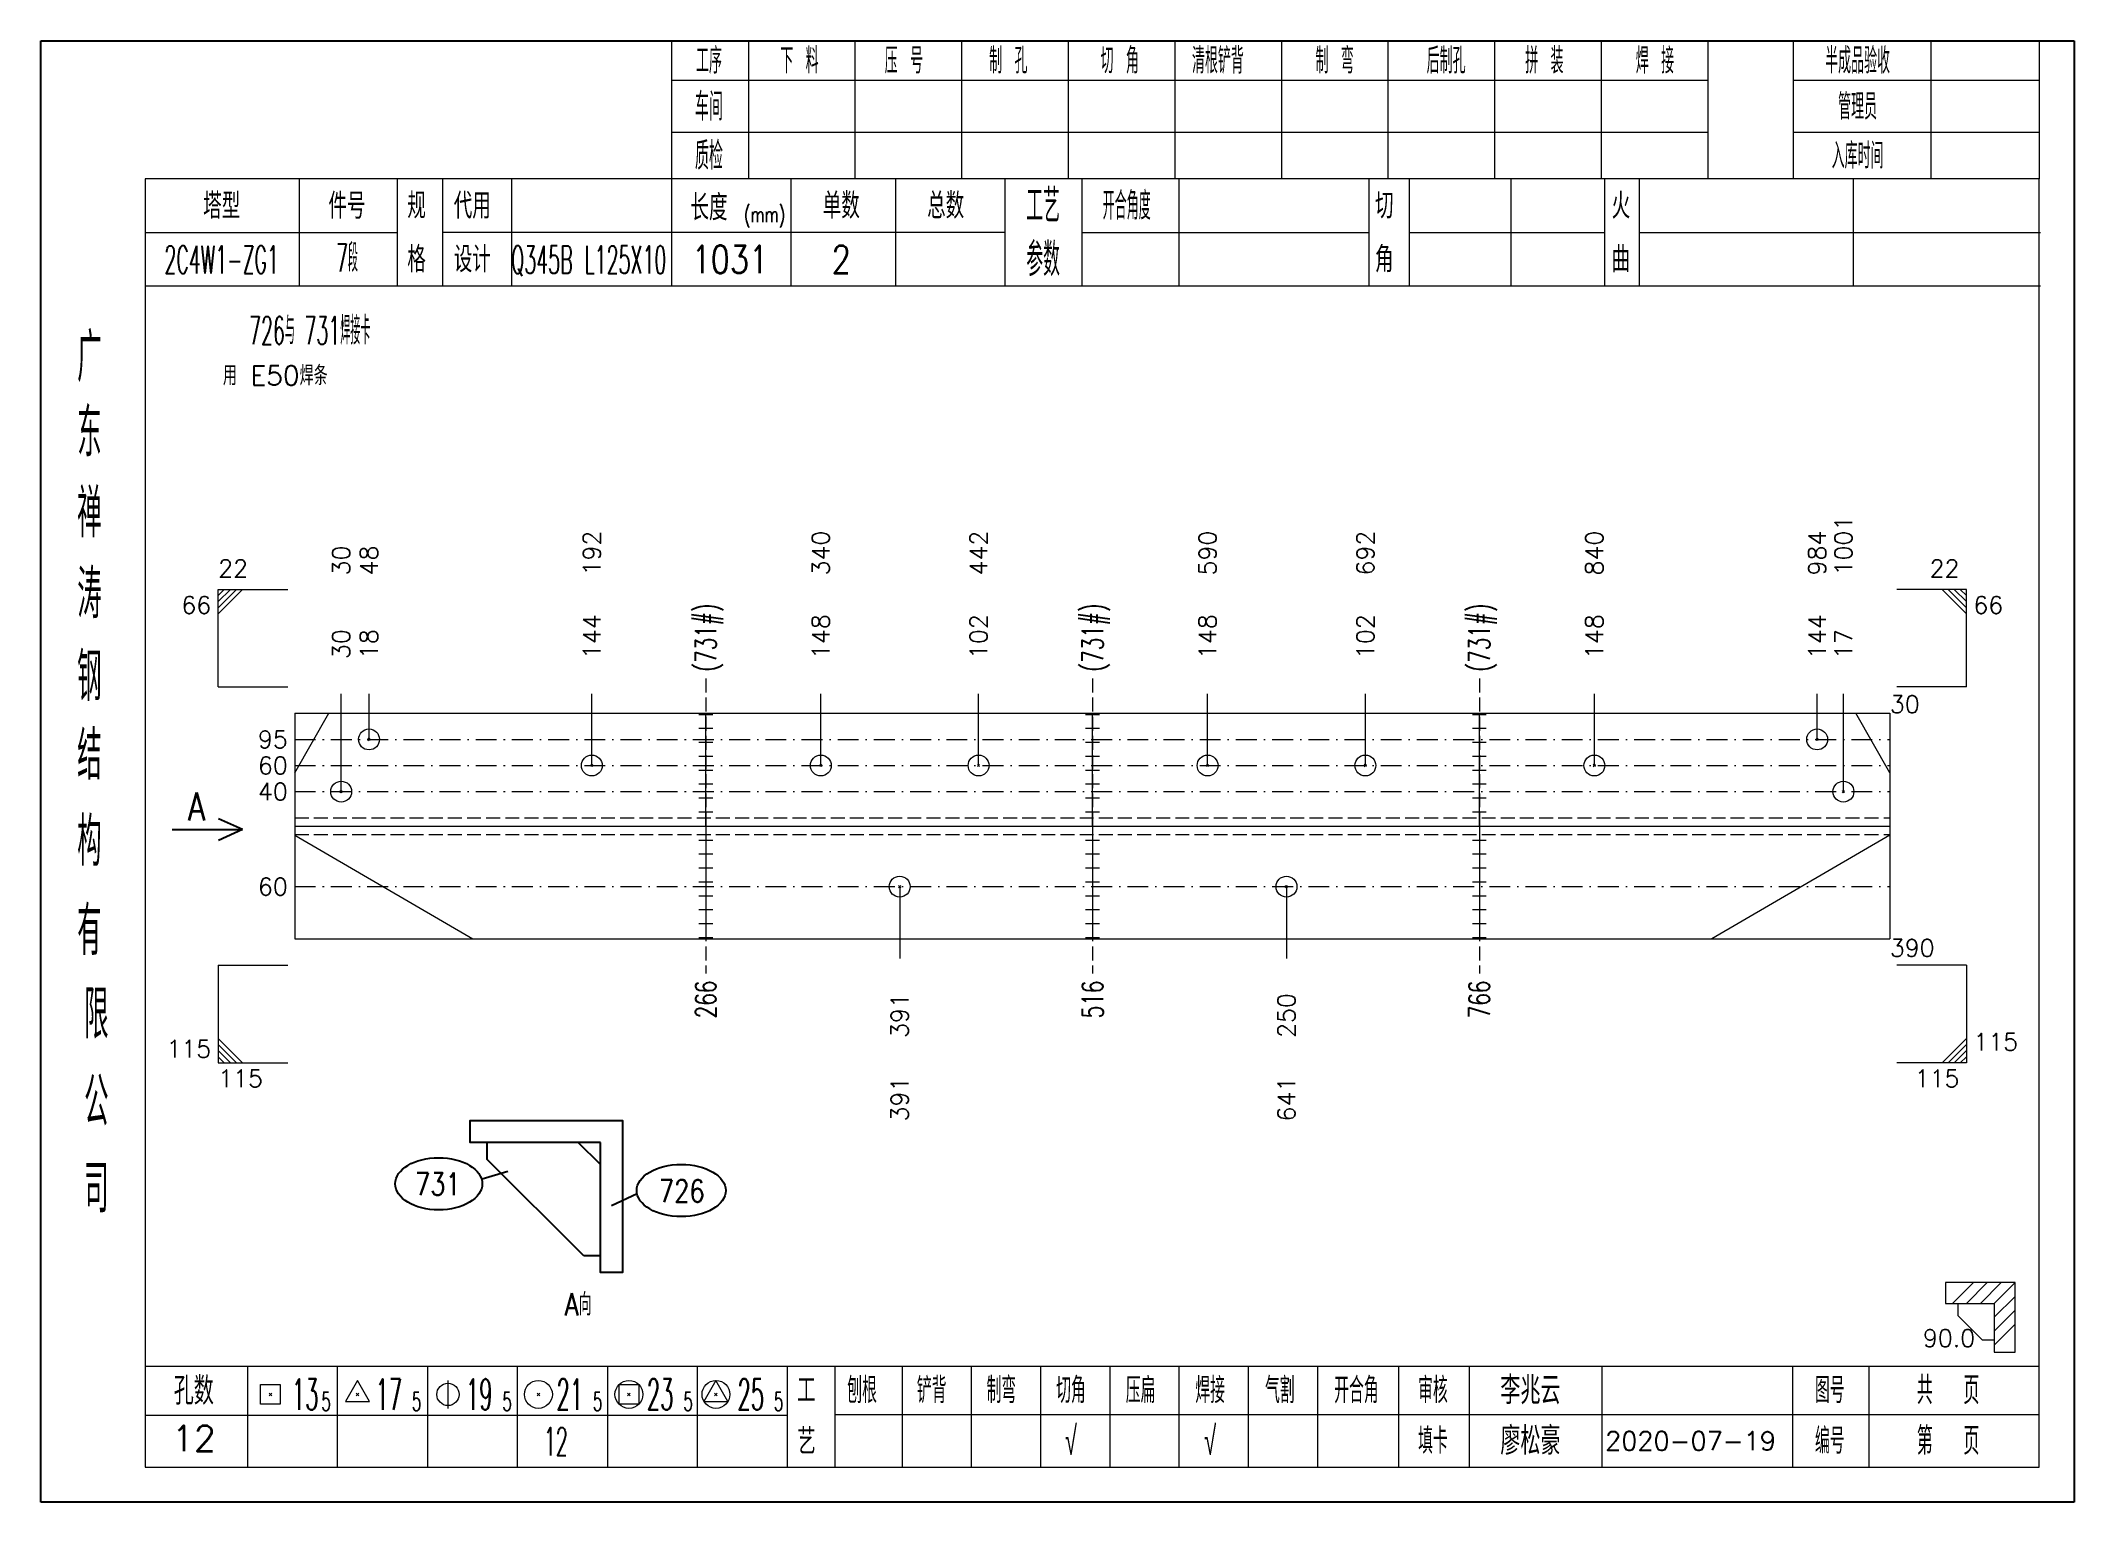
# Model space of a CAD drawing. Extents: x 154981 to 165753, y -86801 to -82885.
# Drawn here: x 164505.5 to 164797.6, y -83126.7 to -82916.7 of the extents above; entities that cross this region are included whole.
import ezdxf
from ezdxf.enums import TextEntityAlignment as Align

# ---------------------------------------------------------------- set-up
doc = ezdxf.new("R2010")
doc.units = 0
doc.header["$MEASUREMENT"] = 0
doc.linetypes.add('一点画线', pattern=[5.2, 3, -1, 0.2, -1])
doc.linetypes.add('虚线', pattern=[2.75, 2, -0.75])
doc.layers.get('0').update_dxf_attribs({"linetype": 'CONTINUOUS', "lineweight": 25})
for name, color, linetype, lineweight in [('1', 7, 'CONTINUOUS', 25), ('2', 7, 'CONTINUOUS', 25), ('4', 7, 'CONTINUOUS', 25), ('5', 7, 'CONTINUOUS', 25)]:
    doc.layers.add(name, color=color, linetype=linetype, lineweight=lineweight)
doc.styles.get("Standard").update_dxf_attribs({"font": 'simplex.shx', "width": 0.7, "height": 3, "bigfont": 'gbhzfs.shx'})

msp = doc.modelspace()

# ---------------------------------------------------------------- texts
at = {"color": 7, "linetype": 'Continuous', "lineweight": 13}
for s, p in [('192', (164584.66685, -82993.52383)), ('340', (164617.55845, -82993.52383)), ('442', (164640.22698, -82993.52383)), ('590', (164673.11859, -82993.52383)), ('692', (164695.78712, -82993.52383)), ('840', (164728.67872, -82993.52383)), ('984', (164760.68136, -82993.52383)), ('1001', (164764.45945, -82993.52383)), ('30', (164548.66388, -82993.52383)), ('48', (164552.66421, -82993.52383))]:
    msp.add_text(s, height=2.5, rotation=90, dxfattribs=at).set_placement(p, align=Align.MIDDLE_LEFT)
for s, p in [('22', (164530.99666, -82994.52383)), ('115', (164783.12666, -83062.52383))]:
    msp.add_text(s, height=2.5, dxfattribs=at).set_placement(p, align=Align.BOTTOM_LEFT)
for s, p in [('22', (164781.12666, -82994.52383)), ('115', (164529.99666, -83063.52383))]:
    msp.add_text(s, height=2.5, dxfattribs=at).set_placement(p, align=Align.BOTTOM_RIGHT)
for s, p in [('66', (164529.99666, -82996.52383)), ('115', (164781.12666, -83064.52383))]:
    msp.add_text(s, height=2.5, dxfattribs=at).set_placement(p, align=Align.TOP_RIGHT)
for s, p in [('66', (164783.12666, -82996.52383)), ('115', (164530.99666, -83064.52383))]:
    msp.add_text(s, height=2.5, dxfattribs=at).set_placement(p, align=Align.TOP_LEFT)
at = {"color": 4, "linetype": 'Continuous', "lineweight": 9}
for s, p in [('144', (164584.66685, -83005.52383)), ('148', (164617.55845, -83005.52383)), ('102', (164640.22698, -83005.52383)), ('148', (164673.11859, -83005.52383)), ('102', (164695.78712, -83005.52383)), ('148', (164728.67872, -83005.52383)), ('144', (164760.68136, -83005.52383)), ('30', (164548.66388, -83005.52383)), ('18', (164552.66421, -83005.52383)), ('17', (164764.45945, -83005.52383))]:
    msp.add_text(s, height=2.5, rotation=90, dxfattribs=at).set_placement(p, align=Align.MIDDLE_LEFT)
at = {"color": 7, "linetype": 'Continuous', "lineweight": 13}
msp.add_text('30', height=2.5, dxfattribs=at).set_placement((164771.12666, -83012.02383), align=Align.MIDDLE_LEFT)
for s, p in [('95', (164540.99666, -83017.07383)), ('60', (164540.99666, -83020.82383)), ('40', (164540.99666, -83024.57383)), ('60', (164540.99666, -83038.22383))]:
    msp.add_text(s, height=2.5, dxfattribs=at).set_placement(p, align=Align.MIDDLE_RIGHT)
at = {"layer": '1', "color": 7, "linetype": 'Continuous', "lineweight": 13}
msp.add_text('390', height=2.5, dxfattribs=at).set_placement((164771.12666, -83047.02383), align=Align.MIDDLE_LEFT)
at = {"layer": '1', "color": 4, "linetype": 'Continuous', "lineweight": 9}
for s, p in [('391', (164628.89272, -83053.52383)), ('250', (164684.45285, -83053.52383))]:
    msp.add_text(s, height=2.5, rotation=90, dxfattribs=at).set_placement(p, align=Align.MIDDLE_RIGHT)
at = {"layer": '1', "color": 7, "linetype": 'Continuous', "lineweight": 13}
for s, p in [('391', (164628.89272, -83065.52383)), ('641', (164684.45285, -83065.52383))]:
    msp.add_text(s, height=2.5, rotation=90, dxfattribs=at).set_placement(p, align=Align.MIDDLE_RIGHT)
at = {"layer": '2', "color": 6, "linetype": 'Continuous', "lineweight": 13}
msp.add_text('用 E50焊条', height=2.8, dxfattribs=at).set_placement((164539.20561, -82964.79718), align=Align.MIDDLE_CENTER)
at = {"layer": '2', "color": 7, "linetype": 'Continuous', "lineweight": 13, "width": 0.7}
for p in [(164601.04005, -83007.32383), (164656.60019, -83007.32383), (164712.16032, -83007.32383)]:
    msp.add_text('(731#)', height=3, rotation=90, dxfattribs=at).set_placement(p, align=Align.MIDDLE_LEFT)
for s, p in [('266', (164601.04005, -83051.72383)), ('516', (164656.60019, -83051.72383)), ('766', (164712.16032, -83051.72383))]:
    msp.add_text(s, height=3, rotation=90, dxfattribs=at).set_placement(p, align=Align.MIDDLE_RIGHT)
at = {"layer": '2', "color": 7, "linetype": 'Continuous', "lineweight": 13}
msp.add_text('90.0', height=2.5, dxfattribs=at).set_placement((164783.37666, -83105.08283), align=Align.BOTTOM_RIGHT)
at = {"layer": '4', "color": 1, "linetype": 'Continuous', "lineweight": 25}
for s, height, width, p in [('工序', 3.7, 0.7, (164601.49666, -82919.56733)), ('下 料', 3.7, 0.7, (164614.49666, -82919.56733)), ('压 号', 3.7, 0.7, (164629.49666, -82919.56733)), ('制 孔', 3.7, 0.7, (164644.49666, -82919.56733)), ('切 角', 3.7, 0.7, (164660.49666, -82919.56733)), ('清根铲背 ', 3.7, 0.7, (164675.49666, -82919.56733)), (' 制 弯', 3.7, 0.7, (164690.49666, -82919.56733)), (' 后制孔', 3.7, 0.7, (164706.49666, -82919.56733)), ('拼 装', 3.7, 0.7, (164721.49666, -82919.56733)), (' 焊 接', 3.7, 0.7, (164736.49666, -82919.56733)), ('半成品验收', 3.7, 0.7, (164766.49666, -82919.56733)), ('车间', 4, 0.7, (164601.49666, -82926.16733)), ('管理员', 3.7, 0.7, (164766.49666, -82926.16733)), ('质检', 4, 0.7, (164601.49666, -82933.22733)), ('入库时间', 3.7, 0.7, (164766.49666, -82933.22733)), ('工艺', 4.8, 0.7, (164649.49666, -82940.40733)), ('开合角度', 4, 0.6, (164661.49666, -82940.40733)), ('(mm)', 2.24, 0.7, (164609.49666, -82941.66733)), ('2C4W1-ZG1', 4, 0.5, (164531.49666, -82948.14733)), ('7段', 4, 0.5, (164549.49666, -82947.89733)), ('Q345B', 4, 0.5, (164577.49666, -82948.16733)), ('L125X10', 4, 0.5, (164589.49666, -82948.16733)), ('1031', 4, 0.8, (164604.49666, -82948.11733)), ('2', 4, 0.8, (164620.49666, -82948.11733)), ('参数', 4.8, 0.7, (164649.49666, -82948.11733)), ('广', 6.96, 0.7, (164512.49666, -82962.19733)), ('东', 6.96, 0.7, (164512.49666, -82972.98733)), ('禅', 6.96, 0.7, (164512.49666, -82984.57733)), ('涛', 6.96, 0.7, (164512.49666, -82996.17733)), ('钢', 6.96, 0.7, (164512.49666, -83008.06733)), ('结', 6.96, 0.7, (164512.49666, -83019.37733)), ('构', 6.96, 0.7, (164512.49666, -83031.75733)), ('有', 6.96, 0.7, (164512.49666, -83044.56733)), ('限', 6.96, 0.7, (164513.49666, -83056.56733)), ('公', 6.96, 0.7, (164513.49666, -83069.10733)), ('司', 6.96, 0.7, (164513.49666, -83081.58733)), ('13', 4.47, 0.5, (164543.49666, -83111.16733)), ('5', 2.68, 0.6, (164546.49666, -83112.16733)), ('17', 4.47, 0.5, (164555.49666, -83111.16733)), ('5', 2.68, 0.6, (164559.49666, -83112.16733)), ('19', 4.47, 0.5, (164568.49666, -83111.16733)), ('5', 2.68, 0.6, (164572.49666, -83112.16733)), ('21', 4.47, 0.5, (164581.49666, -83111.16733)), ('5', 2.68, 0.6, (164585.49666, -83112.16733)), ('23', 4.47, 0.5, (164594.49666, -83111.16733)), ('5', 2.68, 0.6, (164598.49666, -83112.16733)), ('25', 4.47, 0.5, (164607.49666, -83111.16733)), ('5', 2.68, 0.6, (164611.49666, -83112.16733)), ('刨根', 3.7, 0.8, (164623.49666, -83110.56733)), ('铲背', 3.7, 0.8, (164633.49666, -83110.56733)), ('制弯', 3.7, 0.8, (164643.49666, -83110.56733)), ('切角', 3.7, 0.8, (164653.49666, -83110.56733)), ('压扁', 3.7, 0.8, (164663.49666, -83110.56733)), ('焊接', 3.7, 0.8, (164673.49666, -83110.56733)), ('气割', 3.7, 0.8, (164683.49666, -83110.56733)), ('开合角', 3.7, 0.8, (164694.49666, -83110.56733)), ('审核', 3.7, 0.8, (164705.49666, -83110.56733)), ('图号', 3.7, 0.8, (164762.49666, -83110.56733)), ('共  页', 4, 0.8, (164779.49666, -83110.56733)), ('12', 4, 0.5, (164579.49666, -83117.91733)), ('√', 4, 0.6, (164653.49666, -83117.83733)), ('√', 4, 0.6, (164673.49666, -83117.83733)), ('填卡', 3.7, 0.8, (164705.49666, -83117.83733)), ('编号', 3.7, 0.8, (164762.49666, -83117.83733)), ('第  页', 4, 0.8, (164779.49666, -83117.83733))]:
    msp.add_text(s, height=height, dxfattribs=dict(at, width=width)).set_placement(p, align=Align.MIDDLE_CENTER)
for s, height, p in [('塔型', 3.7, (164531.49666, -82940.43733)), ('件号', 3.7, (164549.49666, -82940.43733)), ('规', 3.7, (164559.49666, -82940.40733)), ('代用', 3.7, (164567.49666, -82940.40733)), ('长度', 3.7, (164601.49666, -82940.66733)), ('单数', 3.7, (164620.49666, -82940.40733)), ('总数', 3.7, (164635.49666, -82940.40733)), ('切', 3.7, (164698.49666, -82940.40733)), ('火', 3.7, (164732.49666, -82940.40733)), ('格', 3.7, (164559.49666, -82948.11733)), ('设计', 3.7, (164567.49666, -82948.11733)), ('角', 3.7, (164698.49666, -82948.11733)), ('曲', 3.7, (164732.49666, -82948.11733)), ('孔数', 4, (164527.49666, -83110.64733)), ('工', 3.7, (164615.49666, -83110.56733)), ('李兆云', 4, (164719.49666, -83110.56733)), ('12', 3.7, (164527.49666, -83117.47733)), ('艺', 3.7, (164615.49666, -83117.91733)), ('廖松豪', 4, (164719.49666, -83117.83733)), ('2020-07-19', 2.7, (164742.49666, -83117.83733))]:
    msp.add_text(s, height=height, dxfattribs=at).set_placement(p, align=Align.MIDDLE_CENTER)
at = {"layer": '4', "color": 3, "linetype": 'Continuous', "lineweight": 25, "width": 0.5}
msp.add_text('726与 731焊接卡', height=4, dxfattribs=at).set_placement((164544.14518, -82958.33729), align=Align.MIDDLE_CENTER)
at = {"layer": '4', "color": 6, "linetype": 'Continuous', "lineweight": 25, "width": 0.8}
for s, height, p in [('A', 4, (164527.88078, -83026.71681)), ('731', 3.2, (164562.56328, -83080.94118)), ('726', 3.2, (164597.58644, -83081.94273)), ('A向', 3.2, (164582.70901, -83098.2266))]:
    msp.add_text(s, height=height, dxfattribs=at).set_placement(p, align=Align.MIDDLE_CENTER)

# ---------------------------------------------------------------- blocks, each defined once
blk = doc.blocks.new('孔21.5')
at = {"layer": '5', "color": 7, "linetype": 'Continuous', "lineweight": 13}
for p, q in [((-0.1, -0.1), (0.1, 0.1)), ((0.1, -0.1), (-0.1, 0.1))]:
    blk.add_line(p, q, dxfattribs=at)
blk.add_circle((0, 0), 1, dxfattribs=at)
blk = doc.blocks.new('CTJGK')
at = {"color": 6, "linetype": 'Continuous'}
for p, q in [((0, 209.97), (292.13, 209.97)), ((0, 0), (0, 209.97)), ((292.13, 209.97), (292.13, 0)), ((292.13, 0), (0, 0))]:
    blk.add_line(p, q, dxfattribs=at)

# ---------------------------------------------------------------- linework, layer by layer
at = {"color": 7, "linetype": 'Continuous', "lineweight": 13}
for p, q in [((164534.49666, -82995.52383), (164530.99666, -82999.02383)), ((164533.62166, -82995.52383), (164530.99666, -82998.14883)), ((164532.74666, -82995.52383), (164530.99666, -82997.27383)), ((164531.87166, -82995.52383), (164530.99666, -82996.39883)), ((164530.99666, -83009.52383), (164530.99666, -82995.52383)), ((164530.99666, -82995.52383), (164540.99666, -82995.52383)), ((164782.12666, -82995.52383), (164772.12666, -82995.52383)), ((164778.62666, -82995.52383), (164782.12666, -82999.02383)), ((164779.50166, -82995.52383), (164782.12666, -82998.14883)), ((164780.37666, -82995.52383), (164782.12666, -82997.27383)), ((164781.25166, -82995.52383), (164782.12666, -82996.39883)), ((164782.12666, -83009.52383), (164782.12666, -82995.52383)), ((164530.99666, -83009.52383), (164540.99666, -83009.52383)), ((164548.66388, -83024.57383), (164548.66388, -83010.52383)), ((164552.66421, -83017.07383), (164552.66421, -83010.52383)), ((164584.66685, -83020.82383), (164584.66685, -83010.52383)), ((164617.55845, -83020.82383), (164617.55845, -83010.52383)), ((164640.22698, -83020.82383), (164640.22698, -83010.52383)), ((164673.11859, -83020.82383), (164673.11859, -83010.52383)), ((164695.78712, -83020.82383), (164695.78712, -83010.52383)), ((164728.67872, -83020.82383), (164728.67872, -83010.52383)), ((164760.68136, -83017.07383), (164760.68136, -83010.52383)), ((164764.45945, -83024.57383), (164764.45945, -83010.52383)), ((164782.12666, -83009.52383), (164772.12666, -83009.52383)), ((164541.99666, -83021.87743), (164546.88596, -83013.32383)), ((164771.12666, -83021.87743), (164766.23737, -83013.32383)), ((164541.99666, -83030.81983), (164567.55433, -83045.72383)), ((164771.12666, -83030.81983), (164745.569, -83045.72383)), ((164628.89272, -83038.22383), (164628.89272, -83048.52383)), ((164684.45285, -83038.22383), (164684.45285, -83048.52383)), ((164530.99666, -83049.52383), (164530.99666, -83063.52383)), ((164530.99666, -83049.52383), (164540.99666, -83049.52383)), ((164782.12666, -83049.52383), (164772.12666, -83049.52383)), ((164782.12666, -83049.52383), (164782.12666, -83063.52383)), ((164534.49666, -83063.52383), (164530.99666, -83060.02383)), ((164533.62166, -83063.52383), (164530.99666, -83060.89883)), ((164778.62666, -83063.52383), (164782.12666, -83060.02383)), ((164779.50166, -83063.52383), (164782.12666, -83060.89883)), ((164532.74666, -83063.52383), (164530.99666, -83061.77383)), ((164531.87166, -83063.52383), (164530.99666, -83062.64883)), ((164530.99666, -83063.52383), (164540.99666, -83063.52383)), ((164782.12666, -83063.52383), (164772.12666, -83063.52383)), ((164780.37666, -83063.52383), (164782.12666, -83061.77383)), ((164781.25166, -83063.52383), (164782.12666, -83062.64883))]:
    msp.add_line(p, q, dxfattribs=at)
at = {"color": 7, "linetype": 'Continuous', "lineweight": 18}
for p, q in [((164541.99666, -83013.32383), (164771.12666, -83013.32383)), ((164541.99666, -83013.32383), (164541.99666, -83045.72383)), ((164771.12666, -83013.32383), (164771.12666, -83045.72383)), ((164541.99666, -83029.52383), (164771.12666, -83029.52383))]:
    msp.add_line(p, q, dxfattribs=at)
at = {"color": 1, "linetype": '一点画线', "lineweight": 13}
for p, q in [((164541.99666, -83017.07383), (164771.12666, -83017.07383)), ((164541.99666, -83020.82383), (164771.12666, -83020.82383)), ((164541.99666, -83024.57383), (164771.12666, -83024.57383)), ((164541.99666, -83038.22383), (164771.12666, -83038.22383))]:
    msp.add_line(p, q, dxfattribs=at)
at = {"color": 3, "linetype": 'Continuous'}
for p, q in [((164534.4737, -83030.0325), (164531.02008, -83028.47818)), ((164524.39485, -83030.0325), (164534.4737, -83030.0325)), ((164534.4737, -83030.0325), (164531.02008, -83031.58681)), ((164568.89851, -83080.21911), (164572.57937, -83079.0996)), ((164587.4888, -83084.0103), (164591.16092, -83082.30891))]:
    msp.add_line(p, q, dxfattribs=at)
at = {"color": 6, "linetype": '虚线', "lineweight": 18}
for p, q in [((164541.99666, -83028.32383), (164771.12666, -83028.32383)), ((164541.99666, -83030.72383), (164771.12666, -83030.72383))]:
    msp.add_line(p, q, dxfattribs=at)
at = {"color": 6, "linetype": 'Continuous'}
for p, q in [((164569.60222, -83074.9598), (164569.60222, -83077.3598)), ((164585.91714, -83078.1598), (164582.71714, -83074.9598)), ((164583.51714, -83091.27472), (164569.60222, -83077.3598)), ((164585.91714, -83091.27472), (164583.51714, -83091.27472))]:
    msp.add_line(p, q, dxfattribs=at)
at = {"color": 3, "linetype": 'Continuous'}
for points in [[(164585.91714, -83074.9598), (164567.20222, -83074.9598), (164567.20222, -83071.79517), (164589.08177, -83071.79517), (164589.08177, -83074.9598)], [(164585.91714, -83071.79517), (164589.08177, -83071.79517), (164589.08177, -83093.67472), (164585.91714, -83093.67472), (164585.91714, -83074.9598)]]:
    msp.add_lwpolyline(points, dxfattribs=at)
for centre, major_axis, ratio in [((164562.67226, -83080.90851), (-6.25704, 0), 0.598870525), ((164597.51569, -83081.88011), (-6.40191, 0), 0.58531875)]:
    msp.add_ellipse(centre, major_axis=major_axis, ratio=ratio, dxfattribs=at)
at = {"layer": '1', "color": 7, "linetype": 'Continuous', "lineweight": 18}
msp.add_line((164541.99666, -83045.72383), (164771.12666, -83045.72383), dxfattribs=at)
at = {"layer": '2', "color": 216, "linetype": '虚线', "lineweight": 13}
for p, q in [((164601.04005, -83008.32383), (164601.04005, -83050.72383)), ((164656.60019, -83008.32383), (164656.60019, -83050.72383)), ((164712.16032, -83008.32383), (164712.16032, -83050.72383))]:
    msp.add_line(p, q, dxfattribs=at)
at = {"layer": '2', "color": 7, "linetype": 'Continuous', "lineweight": 13}
for p, q in [((164602.04005, -83013.52383), (164600.04005, -83013.52383)), ((164601.04005, -83029.52383), (164601.04005, -83013.32383)), ((164657.60019, -83013.52383), (164655.60019, -83013.52383)), ((164656.60019, -83029.52383), (164656.60019, -83013.32383)), ((164713.16032, -83013.52383), (164711.16032, -83013.52383)), ((164712.16032, -83029.52383), (164712.16032, -83013.32383)), ((164602.04005, -83015.52383), (164600.04005, -83015.52383)), ((164657.60019, -83015.52383), (164655.60019, -83015.52383)), ((164713.16032, -83015.52383), (164711.16032, -83015.52383)), ((164602.04005, -83017.52383), (164600.04005, -83017.52383)), ((164602.04005, -83019.52383), (164600.04005, -83019.52383)), ((164657.60019, -83017.52383), (164655.60019, -83017.52383)), ((164657.60019, -83019.52383), (164655.60019, -83019.52383)), ((164713.16032, -83017.52383), (164711.16032, -83017.52383)), ((164713.16032, -83019.52383), (164711.16032, -83019.52383)), ((164602.04005, -83021.52383), (164600.04005, -83021.52383)), ((164657.60019, -83021.52383), (164655.60019, -83021.52383)), ((164713.16032, -83021.52383), (164711.16032, -83021.52383)), ((164602.04005, -83023.52383), (164600.04005, -83023.52383)), ((164602.04005, -83025.52383), (164600.04005, -83025.52383)), ((164657.60019, -83023.52383), (164655.60019, -83023.52383)), ((164657.60019, -83025.52383), (164655.60019, -83025.52383)), ((164713.16032, -83023.52383), (164711.16032, -83023.52383)), ((164713.16032, -83025.52383), (164711.16032, -83025.52383)), ((164602.04005, -83027.52383), (164600.04005, -83027.52383)), ((164657.60019, -83027.52383), (164655.60019, -83027.52383)), ((164713.16032, -83027.52383), (164711.16032, -83027.52383)), ((164600.04005, -83031.52383), (164602.04005, -83031.52383)), ((164601.04005, -83029.52383), (164601.04005, -83045.72383)), ((164655.60019, -83031.52383), (164657.60019, -83031.52383)), ((164656.60019, -83029.52383), (164656.60019, -83045.72383)), ((164711.16032, -83031.52383), (164713.16032, -83031.52383)), ((164712.16032, -83029.52383), (164712.16032, -83045.72383)), ((164600.04005, -83033.52383), (164602.04005, -83033.52383)), ((164655.60019, -83033.52383), (164657.60019, -83033.52383)), ((164711.16032, -83033.52383), (164713.16032, -83033.52383)), ((164600.04005, -83035.52383), (164602.04005, -83035.52383)), ((164600.04005, -83037.52383), (164602.04005, -83037.52383)), ((164655.60019, -83035.52383), (164657.60019, -83035.52383)), ((164655.60019, -83037.52383), (164657.60019, -83037.52383)), ((164711.16032, -83035.52383), (164713.16032, -83035.52383)), ((164711.16032, -83037.52383), (164713.16032, -83037.52383)), ((164600.04005, -83039.52383), (164602.04005, -83039.52383)), ((164655.60019, -83039.52383), (164657.60019, -83039.52383)), ((164711.16032, -83039.52383), (164713.16032, -83039.52383)), ((164600.04005, -83041.52383), (164602.04005, -83041.52383)), ((164600.04005, -83043.52383), (164602.04005, -83043.52383)), ((164655.60019, -83041.52383), (164657.60019, -83041.52383)), ((164655.60019, -83043.52383), (164657.60019, -83043.52383)), ((164711.16032, -83041.52383), (164713.16032, -83041.52383)), ((164711.16032, -83043.52383), (164713.16032, -83043.52383)), ((164600.04005, -83045.52383), (164602.04005, -83045.52383)), ((164655.60019, -83045.52383), (164657.60019, -83045.52383)), ((164711.16032, -83045.52383), (164713.16032, -83045.52383)), ((164779.12666, -83095.08283), (164779.12666, -83098.08283)), ((164789.12666, -83095.08283), (164779.12666, -83095.08283)), ((164780.12666, -83098.08283), (164783.12666, -83095.08283)), ((164782.12666, -83098.08283), (164785.12666, -83095.08283)), ((164784.12666, -83098.08283), (164787.12666, -83095.08283)), ((164786.12666, -83098.08283), (164789.12666, -83095.08283)), ((164789.12666, -83105.08283), (164789.12666, -83095.08283)), ((164779.12666, -83098.08283), (164786.12666, -83098.08283)), ((164780.87666, -83098.08283), (164780.87666, -83099.83283)), ((164786.12666, -83100.08283), (164789.12666, -83097.08283)), ((164786.12666, -83098.08283), (164786.12666, -83105.08283)), ((164786.12666, -83102.08283), (164789.12666, -83099.08283)), ((164784.37666, -83103.33283), (164780.87666, -83099.83283)), ((164786.12666, -83104.08283), (164789.12666, -83101.08283)), ((164784.37666, -83103.33283), (164786.12666, -83103.33283)), ((164786.12666, -83105.08283), (164789.12666, -83105.08283))]:
    msp.add_line(p, q, dxfattribs=at)
at = {"layer": '4', "color": 1, "linetype": 'Continuous', "lineweight": 18}
for p, q in [((164797.62666, -82916.69733), (164505.49666, -82916.69733)), ((164505.49666, -82916.69733), (164505.49666, -83126.66733)), ((164596.12666, -82916.69733), (164596.12666, -82936.53733)), ((164607.15666, -82916.69733), (164607.15666, -82936.55733)), ((164622.46666, -82916.69733), (164622.46666, -82936.55733)), ((164637.78666, -82916.69733), (164637.78666, -82936.55733)), ((164653.09666, -82916.69733), (164653.09666, -82936.55733)), ((164668.40666, -82916.69733), (164668.40666, -82936.55733)), ((164683.71666, -82916.69733), (164683.71666, -82936.55733)), ((164699.03666, -82916.69733), (164699.03666, -82936.55733)), ((164714.34666, -82916.69733), (164714.34666, -82936.55733)), ((164729.65666, -82916.69733), (164729.65666, -82936.55733)), ((164744.96666, -82916.69733), (164744.96666, -82936.55733)), ((164744.96666, -82916.69733), (164744.96666, -82936.53733)), ((164757.24666, -82916.69733), (164757.24666, -82936.55733)), ((164776.99666, -82916.69733), (164776.99666, -82936.55733)), ((164792.57666, -82916.69733), (164792.57666, -82936.55733)), ((164797.62666, -82946.49733), (164797.62666, -82916.69733)), ((164744.96666, -82922.42733), (164596.12666, -82922.42733)), ((164792.57666, -82922.42733), (164757.24666, -82922.42733)), ((164744.96666, -82929.90733), (164596.12666, -82929.90733)), ((164792.57666, -82929.90733), (164757.24666, -82929.90733)), ((164792.57666, -82936.55733), (164520.50666, -82936.55733)), ((164520.50666, -82936.55733), (164520.50666, -83121.61733)), ((164542.62666, -82936.54733), (164542.62666, -82951.96733)), ((164556.77666, -82951.96733), (164556.77666, -82936.55733)), ((164563.27666, -82951.96733), (164563.27666, -82936.55733)), ((164573.14666, -82936.55733), (164573.14666, -82951.96733)), ((164596.12666, -82936.53733), (164596.12666, -82951.96733)), ((164613.24666, -82936.55733), (164613.24666, -82951.96733)), ((164628.29666, -82936.55733), (164628.29666, -82951.96733)), ((164643.99666, -82936.55733), (164643.99666, -82951.96733)), ((164655.05666, -82936.55733), (164655.05666, -82951.96733)), ((164669.00666, -82936.55733), (164669.00666, -82951.96733)), ((164696.30666, -82936.55733), (164696.30666, -82951.96733)), ((164702.06666, -82936.55733), (164702.06666, -82951.96733)), ((164716.68666, -82936.55733), (164716.68666, -82951.96733)), ((164730.14666, -82936.55733), (164730.14666, -82951.96733)), ((164735.13666, -82936.55733), (164735.13666, -82951.96733)), ((164765.87666, -82936.55733), (164765.87666, -82951.96733)), ((164792.57666, -83121.61733), (164792.57666, -82936.55733)), ((164556.77666, -82944.31733), (164520.50666, -82944.31733)), ((164643.99666, -82944.26733), (164563.27666, -82944.26733)), ((164655.05666, -82944.26733), (164696.30666, -82944.26733)), ((164702.06666, -82944.26733), (164730.14666, -82944.26733)), ((164735.13666, -82944.26733), (164792.75666, -82944.26733)), ((164797.62666, -83126.66733), (164797.62666, -82946.49733)), ((164792.75666, -82951.96733), (164520.50666, -82951.96733)), ((164520.50666, -83107.08733), (164792.57666, -83107.08733)), ((164535.19666, -83107.08733), (164535.19666, -83121.61733)), ((164548.12666, -83121.61733), (164548.12666, -83107.08733)), ((164561.05666, -83107.08733), (164561.05666, -83121.61733)), ((164573.97666, -83121.61733), (164573.97666, -83107.08733)), ((164586.90666, -83107.08733), (164586.90666, -83121.61733)), ((164599.83666, -83121.61733), (164599.83666, -83107.08733)), ((164612.75666, -83121.61733), (164612.75666, -83107.08733)), ((164619.62666, -83121.61733), (164619.62666, -83107.08733)), ((164629.28666, -83121.61733), (164629.28666, -83107.08733)), ((164639.22666, -83121.61733), (164639.22666, -83107.08733)), ((164649.16666, -83121.61733), (164649.16666, -83107.08733)), ((164659.11666, -83121.61733), (164659.11666, -83107.08733)), ((164669.05666, -83121.61733), (164669.05666, -83107.08733)), ((164678.99666, -83121.61733), (164678.99666, -83107.08733)), ((164688.94666, -83121.61733), (164688.94666, -83107.08733)), ((164700.58666, -83121.61733), (164700.58666, -83107.08733)), ((164710.73666, -83121.61733), (164710.73666, -83107.08733)), ((164729.79666, -83121.61733), (164729.79666, -83107.08733)), ((164757.17666, -83121.61733), (164757.17666, -83107.08733)), ((164768.13666, -83121.61733), (164768.13666, -83107.08733)), ((164612.75666, -83114.21733), (164520.50666, -83114.21733)), ((164619.58666, -83114.05733), (164792.57666, -83114.05733)), ((164520.50666, -83121.61733), (164792.57666, -83121.61733)), ((164505.49666, -83126.66733), (164797.62666, -83126.66733))]:
    msp.add_line(p, q, dxfattribs=at)
at = {"layer": '4', "color": 7, "linetype": 'Continuous', "lineweight": 13}
for p, q in [((164537.08266, -83109.75333), (164539.91066, -83109.75333)), ((164537.08266, -83112.58133), (164537.08266, -83109.75333)), ((164538.69666, -83111.36733), (164538.29666, -83110.96733)), ((164538.29666, -83111.36733), (164538.69666, -83110.96733)), ((164539.91066, -83109.75333), (164539.91066, -83112.58133)), ((164550.99666, -83109.16733), (164549.26466, -83112.16733)), ((164551.19666, -83111.36733), (164550.79666, -83110.96733)), ((164550.79666, -83111.36733), (164551.19666, -83110.96733)), ((164552.72866, -83112.16733), (164550.99666, -83109.16733)), ((164563.99666, -83109.16733), (164563.99666, -83113.16733)), ((164577.19666, -83111.36733), (164576.79666, -83110.96733)), ((164576.79666, -83111.36733), (164577.19666, -83110.96733)), ((164588.58266, -83109.75333), (164591.41066, -83109.75333)), ((164588.58266, -83112.58133), (164588.58266, -83109.75333)), ((164590.19666, -83111.36733), (164589.79666, -83110.96733)), ((164589.79666, -83111.36733), (164590.19666, -83110.96733)), ((164591.41066, -83109.75333), (164591.41066, -83112.58133)), ((164602.49666, -83109.16733), (164600.76466, -83112.16733)), ((164602.69666, -83111.36733), (164602.29666, -83110.96733)), ((164602.29666, -83111.36733), (164602.69666, -83110.96733)), ((164604.22866, -83112.16733), (164602.49666, -83109.16733)), ((164539.91066, -83112.58133), (164537.08266, -83112.58133)), ((164549.26466, -83112.16733), (164552.72866, -83112.16733)), ((164591.41066, -83112.58133), (164588.58266, -83112.58133)), ((164600.76466, -83112.16733), (164604.22866, -83112.16733))]:
    msp.add_line(p, q, dxfattribs=at)
for centre, radius in [((164563.99666, -83111.16733), 1.6), ((164576.99666, -83111.16733), 2), ((164589.99666, -83111.16733), 2), ((164602.49666, -83111.16733), 2)]:
    msp.add_circle(centre, radius, dxfattribs=at)

# ---------------------------------------------------------------- block references
at = {"color": 0, "linetype": 'Continuous'}
msp.add_blockref('CTJGK', (164505.49666, -83126.66733), dxfattribs=at)
at = {"color": 4, "linetype": 'Continuous', "lineweight": 9, "xscale": 1.5, "yscale": 1.5, "zscale": 1.5}
for p in [(164552.66421, -83017.07383), (164760.68136, -83017.07383), (164584.66685, -83020.82383), (164617.55845, -83020.82383), (164640.22698, -83020.82383), (164673.11859, -83020.82383), (164695.78712, -83020.82383), (164728.67872, -83020.82383), (164548.66388, -83024.57383), (164764.45945, -83024.57383)]:
    msp.add_blockref('孔21.5', p, dxfattribs=at)
at = {"layer": '1', "color": 4, "linetype": 'Continuous', "lineweight": 9, "xscale": 1.5, "yscale": 1.5, "zscale": 1.5}
for p in [(164628.89272, -83038.22383), (164684.45285, -83038.22383)]:
    msp.add_blockref('孔21.5', p, dxfattribs=at)

msp.set_redraw_order([(e.dxf.handle, doc.entitydb.next_handle()) for e in msp.query("TEXT MTEXT ATTDEF DIMENSION ARC_DIMENSION")])  # texts and dimensions are drawn at this point

doc.saveas('drawing.dxf')
